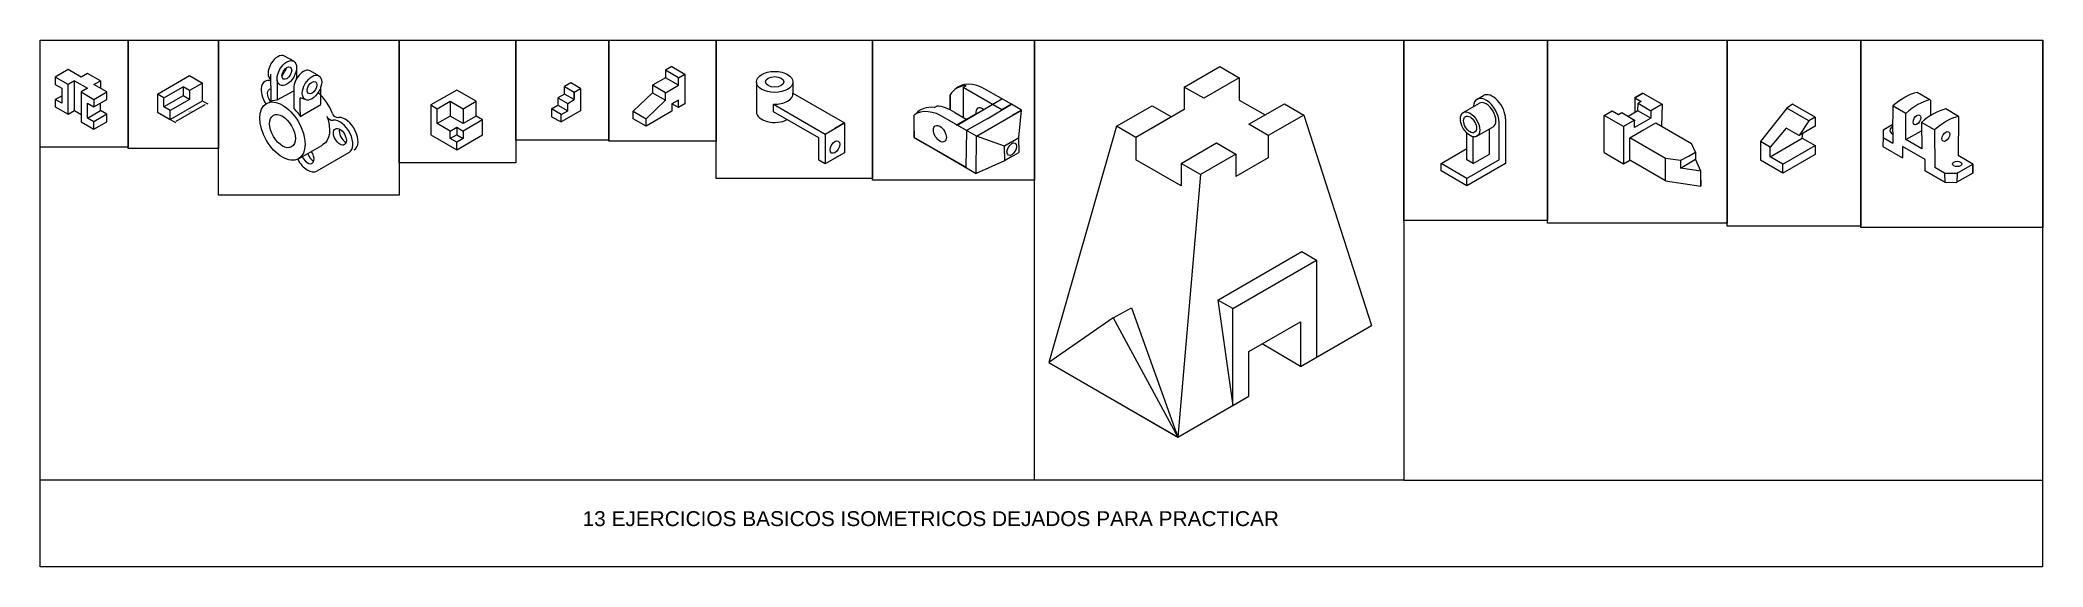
# Model space of a CAD drawing. Header units: millimetres. Extents: x 0 to 5174, y 0 to 1719.
# Drawn here: x 2487 to 5174, y 482 to 1190 of the extents above; entities that cross this region are included whole.
import ezdxf

# ---------------------------------------------------------------- set-up
doc = ezdxf.new("R2010")
doc.units = ezdxf.units.MM
doc.styles.get("Standard").update_dxf_attribs({"font": 'arial.ttf'})
doc.dimstyles.new('ISO-25', dxfattribs={"dimtxt": 2.5, "dimasz": 2.5, "dimexe": 1.25, "dimexo": 0.625, "dimtad": 1, "dimtxsty": 'Standard', "dimcen": 2.5, "dimadec": 0, "dimazin": 0, "dimtfac": 1, "dimtmove": 0, "dimatfit": 3, "dimfxl": 1, "dimarcsym": 0})

msp = doc.modelspace()

# ---------------------------------------------------------------- texts
at = {"insert": (3214.645, 557.329), "char_height": 20, "attachment_point": 1}
msp.add_mtext_dynamic_manual_height_columns('13 EJERCICIOS BASICOS ISOMETRICOS DEJADOS PARA PRACTICAR', width=1649.98277, gutter_width=12.5, heights=[0], dxfattribs=at)

# ---------------------------------------------------------------- blocks, each defined once
blk = doc.blocks.new('*D177')
at = {"color": 0, "lineweight": -2, "transparency": 16777216}
for p, q in [((2669.4, 1081), (2708.3, 1103.5)), ((2705.2, 1107.8), (2711.8, 1104.1)), ((2661.9, 1082.8), (2668.5, 1079.1))]:
    blk.add_line(p, q, dxfattribs=at)
at = {"color": 0, "transparency": 16777216}
for points in [[(2708.1, 1103.9), (2708.6, 1103.2), (2710.5, 1104.8)], [(2669.2, 1081.4), (2669.6, 1080.7), (2667.2, 1079.8)]]:
    blk.add_solid(points, dxfattribs=at)
at = {"layer": 'Defpoints', "color": 0, "transparency": 16777216}
for p in [(2704.6, 1108.2), (2710.5, 1104.8), (2661.3, 1083.2)]:
    blk.add_point(p, dxfattribs=at)
at = {"color": 0, "transparency": 16777216, "insert": (2687.9, 1093.9), "char_height": 2.5, "attachment_point": 5, "rotation": 30}
blk.add_mtext('50', dxfattribs=at)

# ---------------------------------------------------------------- dimensions: what is measured, and where the dimension line sits
dim = msp.add_aligned_dim(p1=(2661.267, 1083.206), p2=(2704.568, 1108.206), distance=-5.941, dimstyle='ISO-25')
dim.commit()
dim.dimension.update_dxf_attribs({"geometry": '*D177', "text_midpoint": (2687.908, 1093.922)})

# ---------------------------------------------------------------- linework, layer by layer
for p, q in [((2826.921, 1161.462), (2814.759, 1168.462)), ((2524.24, 1150.174), (2506.919, 1140.174)), ((2506.919, 1140.174), (2506.919, 1130.174)), ((2524.24, 1130.174), (2506.919, 1140.174)), ((2506.919, 1130.174), (2515.58, 1125.174)), ((2541.56, 1140.174), (2524.24, 1150.174)), ((2532.9, 1135.174), (2524.24, 1130.174)), ((2524.24, 1090.174), (2524.24, 1130.174)), ((2532.9, 1095.174), (2532.9, 1135.174)), ((2532.9, 1135.174), (2550.221, 1125.174)), ((2550.221, 1145.174), (2541.56, 1140.174)), ((2567.541, 1135.174), (2550.221, 1145.174)), ((2558.881, 1130.174), (2567.541, 1135.174)), ((2576.201, 1120.174), (2558.881, 1130.174)), ((2567.541, 1135.174), (2567.541, 1125.174)), ((2643.946, 1117.206), (2687.247, 1142.206)), ((2687.247, 1142.206), (2704.568, 1132.206)), ((2704.568, 1132.206), (2687.247, 1122.206)), ((2704.568, 1108.206), (2704.568, 1132.206)), ((2796.134, 1128.294), (2796.395, 1136.638)), ((2796.395, 1136.638), (2796.395, 1144.054)), ((2804.816, 1136.526), (2804.772, 1110.062)), ((2830.655, 1151.446), (2830.655, 1137.981)), ((2830.85, 1137.981), (2830.655, 1138.093)), ((2830.85, 1137.981), (2830.655, 1138.093)), ((2860.696, 1141.962), (2849.221, 1148.587)), ((3198.94, 1132.41), (3190.28, 1127.41)), ((3211.931, 1124.91), (3198.94, 1132.41)), ((3325.807, 1139.246), (3308.487, 1129.246)), ((3308.487, 1129.246), (3308.487, 1119.246)), ((3325.807, 1119.246), (3308.487, 1129.246)), ((3334.468, 1154.246), (3325.807, 1149.246)), ((3325.807, 1149.246), (3325.807, 1139.246)), ((3343.128, 1139.246), (3325.807, 1149.246)), ((3343.128, 1129.246), (3325.807, 1139.246)), ((3325.807, 1119.246), (3343.128, 1129.246)), ((3334.468, 1154.246), (3351.788, 1144.246)), ((3343.128, 1139.246), (3351.788, 1144.246)), ((3343.128, 1129.246), (3343.128, 1139.246)), ((3351.788, 1144.246), (3351.788, 1104.246)), ((3447.908, 1133.699), (3447.908, 1093.699)), ((3496.898, 1133.699), (3496.898, 1118.699)), ((4022.137, 1126.758), (4069.769, 1154.258)), ((4095.75, 1139.258), (4048.118, 1111.758)), ((4069.769, 1154.258), (4095.75, 1139.258)), ((4069.769, 1154.258), (4095.75, 1139.258)), ((4095.75, 1139.258), (4095.75, 1109.258)), ((2506.919, 1110.174), (2515.58, 1115.174)), ((2515.58, 1105.174), (2506.919, 1110.174)), ((2506.919, 1110.174), (2506.919, 1100.174)), ((2515.58, 1125.174), (2515.58, 1105.174)), ((2550.221, 1125.174), (2541.56, 1120.174)), ((2541.56, 1120.174), (2558.881, 1110.174)), ((2541.56, 1120.174), (2541.56, 1080.174)), ((2550.221, 1085.174), (2550.221, 1105.174)), ((2550.221, 1105.174), (2558.881, 1100.174)), ((2558.881, 1110.174), (2576.201, 1120.174)), ((2558.881, 1110.174), (2558.881, 1100.174)), ((2558.881, 1100.174), (2576.201, 1110.174)), ((2567.541, 1095.174), (2567.541, 1105.174)), ((2576.201, 1110.174), (2576.201, 1120.174)), ((2643.946, 1117.206), (2643.946, 1093.206)), ((2652.606, 1112.206), (2643.946, 1117.206)), ((2652.606, 1112.206), (2678.587, 1127.206)), ((2678.587, 1115.206), (2652.606, 1100.206)), ((2652.606, 1100.206), (2652.606, 1112.206)), ((2687.247, 1110.206), (2661.267, 1095.206)), ((2661.267, 1083.206), (2704.568, 1108.206)), ((2678.587, 1127.206), (2678.587, 1115.206)), ((2687.247, 1122.206), (2678.587, 1127.206)), ((2687.247, 1110.206), (2678.587, 1115.206)), ((2687.247, 1122.206), (2687.247, 1110.206)), ((2795.657, 1107.766), (2795.874, 1107.529)), ((2796.134, 1107.769), (2796.132, 1107.671)), ((2796.134, 1128.294), (2796.134, 1107.769)), ((2801.903, 1109.726), (2801.905, 1109.695)), ((2804.738, 1109.459), (2827.193, 1121.936)), ((2804.772, 1110.062), (2804.738, 1109.459)), ((2804.738, 1109.459), (2804.738, 1109.46)), ((2827.196, 1122.991), (2827.123, 1097.884)), ((2835.644, 1092.983), (2835.644, 1112.221)), ((2842.325, 1110.142), (2835.644, 1112.221)), ((2835.765, 1087.387), (2863.396, 1103.573)), ((2863.396, 1103.573), (2863.504, 1127.213)), ((3045.675, 1122.714), (3011.034, 1102.714)), ((3011.034, 1102.714), (3019.694, 1097.714)), ((3011.034, 1102.714), (3011.034, 1062.714)), ((3019.694, 1097.714), (3037.015, 1107.714)), ((3037.015, 1107.714), (3054.335, 1097.714)), ((3037.015, 1107.714), (3037.015, 1087.714)), ((3071.656, 1107.714), (3045.675, 1122.714)), ((3054.335, 1097.714), (3071.656, 1107.714)), ((3071.656, 1087.714), (3071.656, 1107.714)), ((3172.96, 1097.41), (3181.62, 1102.41)), ((3190.28, 1117.41), (3181.62, 1112.41)), ((3181.62, 1112.41), (3194.61, 1104.91)), ((3181.62, 1112.41), (3181.62, 1102.41)), ((3181.62, 1102.41), (3194.61, 1094.91)), ((3190.28, 1127.41), (3203.271, 1119.91)), ((3190.28, 1117.41), (3190.28, 1127.41)), ((3203.271, 1109.91), (3190.28, 1117.41)), ((3194.61, 1104.91), (3203.271, 1109.91)), ((3194.61, 1094.91), (3194.61, 1104.91)), ((3203.271, 1119.91), (3211.931, 1124.91)), ((3203.271, 1109.91), (3203.271, 1119.91)), ((3203.271, 1119.91), (3203.271, 1109.91)), ((3211.931, 1124.91), (3211.931, 1094.91)), ((3282.506, 1094.246), (3308.487, 1119.246)), ((3325.807, 1109.246), (3299.827, 1084.246)), ((3308.487, 1119.246), (3325.807, 1109.246)), ((3325.807, 1109.246), (3325.807, 1119.246)), ((3343.128, 1109.246), (3334.468, 1104.246)), ((3334.468, 1104.246), (3334.468, 1094.246)), ((3343.128, 1099.246), (3334.468, 1104.246)), ((3343.128, 1099.246), (3343.128, 1109.246)), ((3351.788, 1104.246), (3343.128, 1099.246)), ((3447.908, 1116.983), (3447.954, 1116.957)), ((3470.906, 1103.706), (3540.2, 1063.699)), ((3470.917, 1093.699), (3470.917, 1103.699)), ((3496.898, 1118.699), (3566.18, 1078.699)), ((3707.859, 1116.207), (3707.859, 1096.156)), ((3707.859, 1096.156), (3707.859, 1116.207)), ((3725.179, 1126.207), (3729.509, 1128.707)), ((3777.128, 1096.214), (3725.179, 1126.207)), ((3725.179, 1126.207), (3725.179, 1086.27)), ((3729.509, 1128.707), (3729.442, 1128.746)), ((3744.491, 1091.567), (3777.295, 1111.117)), ((3790.119, 1103.714), (3755.478, 1123.714)), ((3755.478, 1123.714), (3755.478, 1123.63)), ((3757.482, 1084.067), (3790.119, 1103.714)), ((3790.119, 1103.714), (3777.128, 1096.214)), ((3803.537, 1095.967), (3790.119, 1103.714)), ((4048.118, 1111.758), (4022.137, 1126.758)), ((4022.137, 1126.758), (4022.137, 1096.758)), ((4095.75, 1109.258), (4130.701, 1089.278)), ((4108.74, 1076.758), (4156.672, 1104.084)), ((4156.672, 1104.084), (4182.352, 1089.258)), ((4396.425, 1092.561), (4418.075, 1105.061)), ((4415.013, 1110.364), (4423.674, 1115.364)), ((4637.485, 1118.744), (4626.659, 1112.494)), ((4626.659, 1112.494), (4637.485, 1118.744)), ((4626.659, 1112.494), (4635.32, 1107.494)), ((4630.785, 1094.876), (4630.99, 1104.994)), ((4635.32, 1107.494), (4630.99, 1104.994)), ((4630.99, 1104.994), (4648.106, 1094.876)), ((4637.485, 1118.744), (4663.466, 1103.744)), ((4663.466, 1103.744), (4648.106, 1094.876)), ((4663.466, 1103.744), (4662.671, 1074.203)), ((4838.513, 1103.722), (4830.606, 1098.287)), ((4868.824, 1086.222), (4838.513, 1103.722)), ((5022.842, 1109.66), (5005.521, 1119.66)), ((5023.698, 1109.166), (5005.521, 1119.66)), ((5023.698, 1109.166), (5023.421, 1088.35)), ((2506.919, 1100.174), (2524.24, 1090.174)), ((2524.24, 1090.174), (2532.9, 1095.174)), ((2532.9, 1095.174), (2541.56, 1089.982)), ((2541.56, 1080.174), (2558.881, 1070.174)), ((2550.221, 1085.174), (2567.541, 1095.174)), ((2558.881, 1080.174), (2550.221, 1085.174)), ((2576.201, 1090.174), (2558.881, 1080.174)), ((2558.881, 1070.174), (2558.881, 1080.174)), ((2558.881, 1070.174), (2576.201, 1080.174)), ((2576.201, 1090.174), (2567.541, 1095.174)), ((2576.201, 1080.174), (2576.201, 1090.174)), ((2643.946, 1093.206), (2661.267, 1083.206)), ((2661.267, 1095.206), (2652.606, 1100.206)), ((2661.267, 1083.206), (2661.267, 1095.206)), ((2827.098, 1089.106), (2827.096, 1088.681)), ((2827.123, 1097.884), (2827.124, 1097.723)), ((2835.644, 1092.983), (2835.765, 1087.387)), ((3019.694, 1077.714), (3019.694, 1097.714)), ((3037.015, 1087.714), (3019.694, 1077.714)), ((3037.015, 1067.714), (3019.694, 1077.714)), ((3054.335, 1077.714), (3037.015, 1087.714)), ((3054.335, 1097.714), (3054.335, 1077.714)), ((3071.656, 1087.714), (3054.335, 1077.714)), ((3080.316, 1082.714), (3054.335, 1067.714)), ((3080.316, 1082.714), (3071.656, 1087.714)), ((3080.316, 1062.714), (3080.316, 1082.714)), ((3185.95, 1089.91), (3172.96, 1097.41)), ((3172.96, 1097.41), (3172.96, 1086.998)), ((3185.95, 1089.91), (3172.96, 1097.41)), ((3172.96, 1086.998), (3185.95, 1079.91)), ((3211.931, 1094.91), (3185.95, 1079.91)), ((3185.95, 1089.91), (3194.61, 1094.91)), ((3185.95, 1079.91), (3185.95, 1089.91)), ((3185.95, 1079.91), (3185.95, 1089.91)), ((3282.506, 1084.246), (3282.506, 1094.246)), ((3282.506, 1094.246), (3299.827, 1084.246)), ((3299.827, 1074.246), (3282.506, 1084.246)), ((3334.468, 1094.246), (3299.827, 1074.246)), ((3299.827, 1074.246), (3299.827, 1084.246)), ((3447.908, 1093.699), (3447.908, 1093.377)), ((3531.539, 1058.699), (3470.917, 1093.699)), ((3540.2, 1063.699), (3566.18, 1078.699)), ((3566.18, 1078.699), (3553.19, 1071.199)), ((3566.18, 1078.699), (3566.18, 1038.699)), ((3659.482, 1059.137), (3659.482, 1089.137)), ((3686.552, 1099.365), (3689.969, 1101.3)), ((3695.044, 1088.605), (3694.972, 1088.655)), ((3695.044, 1088.605), (3695.036, 1088.61)), ((3743.403, 1060.685), (3695.044, 1088.605)), ((3729.685, 1068.605), (3695.044, 1088.605)), ((3708.418, 1095.873), (3708.427, 1095.879)), ((3714.145, 1092.577), (3730.273, 1083.358)), ((3744.491, 1091.567), (3716.056, 1075.15)), ((3717.203, 1075.812), (3747.514, 1093.312)), ((3757.482, 1084.067), (3729.685, 1068.605)), ((3743.403, 1060.685), (3803.537, 1095.967)), ((3803.537, 1095.967), (3790.547, 1088.467)), ((3799.984, 1059.043), (3803.537, 1095.967)), ((3931.205, 1074.258), (3978.836, 1101.758)), ((3931.205, 1074.258), (3978.836, 1101.758)), ((4004.817, 1086.758), (3957.186, 1059.258)), ((3978.836, 1101.758), (4004.817, 1086.758)), ((4022.137, 1096.758), (3978.836, 1071.758)), ((4134.721, 1061.758), (4108.74, 1076.758)), ((4182.352, 1089.258), (4134.721, 1061.758)), ((4182.352, 1089.258), (4134.721, 1061.758)), ((4182.352, 1089.258), (4273.285, 806.758)), ((4444.581, 1029.151), (4444.581, 1079.151)), ((4453.242, 1084.151), (4453.242, 1034.151)), ((4585.523, 1088.744), (4596.349, 1094.994)), ((4585.523, 1088.744), (4596.349, 1094.994)), ((4585.523, 1038.744), (4585.523, 1088.744)), ((4611.504, 1073.744), (4585.523, 1088.744)), ((4596.349, 1094.994), (4605.009, 1089.994)), ((4605.009, 1089.994), (4609.339, 1092.494)), ((4609.339, 1092.494), (4626.124, 1082.185)), ((4626.124, 1082.185), (4611.504, 1073.744)), ((4630.785, 1094.876), (4617.731, 1087.339)), ((4620.164, 1058.744), (4654.805, 1078.744)), ((4626.455, 1072.376), (4626.124, 1082.185)), ((4648.106, 1084.876), (4626.455, 1072.376)), ((4626.659, 1082.494), (4626.659, 1081.856)), ((4648.106, 1084.876), (4630.785, 1094.876)), ((4648.106, 1094.876), (4648.106, 1084.876)), ((4654.805, 1078.744), (4702.916, 1050.967)), ((4830.606, 1098.287), (4795.212, 1053.722)), ((4860.164, 1081.222), (4830.606, 1098.287)), ((4860.164, 1081.222), (4847.173, 1061.722)), ((4868.824, 1086.222), (4860.164, 1081.222)), ((4868.824, 1086.222), (4868.824, 1074.222)), ((4973.081, 1076.375), (4960.104, 1068.882)), ((4973.027, 1066.462), (4973.218, 1101.311)), ((4973.218, 1101.311), (4973.214, 1101.528)), ((4990.288, 1091.455), (4973.218, 1101.311)), ((4990.347, 1056.462), (4990.288, 1091.455)), ((5028.747, 1069.251), (5011.427, 1079.251)), ((5028.747, 1069.251), (5011.427, 1079.251)), ((5011.427, 1079.251), (5011.998, 1043.962)), ((5061.301, 1087.456), (5043.982, 1097.455)), ((5061.301, 1087.456), (5060.732, 1034.784)), ((2833.306, 1030.507), (2864.483, 1048.507)), ((2864.483, 1048.507), (2866.247, 1049.526)), ((3011.034, 1062.714), (3045.675, 1042.714)), ((3037.015, 1067.714), (3045.675, 1072.714)), ((3037.015, 1057.714), (3037.015, 1067.714)), ((3045.675, 1062.714), (3037.015, 1057.714)), ((3045.675, 1052.714), (3037.015, 1057.714)), ((3045.675, 1072.714), (3054.335, 1067.714)), ((3045.675, 1072.714), (3045.675, 1062.714)), ((3045.675, 1042.714), (3080.316, 1062.714)), ((3045.675, 1062.714), (3054.335, 1057.714)), ((3054.335, 1057.714), (3045.675, 1052.714)), ((3045.675, 1042.714), (3045.675, 1052.714)), ((3054.335, 1067.714), (3054.335, 1057.714)), ((3531.539, 1028.699), (3531.539, 1058.699)), ((3540.2, 1063.699), (3540.2, 1023.699)), ((3728.765, 1019.137), (3659.482, 1059.137)), ((3659.482, 1059.137), (3676.803, 1049.137)), ((3659.482, 1059.137), (3676.803, 1049.137)), ((3673.751, 1050.899), (3743.033, 1010.899)), ((3673.751, 1050.899), (3708.392, 1030.899)), ((3729.685, 1068.605), (3728.765, 1019.137)), ((3743.033, 1010.899), (3743.403, 1060.685)), ((3743.403, 1060.685), (3756.393, 1068.185)), ((3743.403, 1060.685), (3756.393, 1068.185)), ((3780.823, 1047.54), (3743.403, 1060.685)), ((3790.665, 1053.399), (3780.823, 1047.54)), ((3790.665, 1053.399), (3799.984, 1059.043)), ((3800.044, 1048.814), (3799.984, 1059.043)), ((3800.044, 1048.814), (3800.142, 1038.806)), ((3931.205, 1074.258), (3840.272, 756.758)), ((3957.186, 1059.258), (3931.205, 1074.258)), ((3957.186, 1059.258), (3957.186, 1029.258)), ((4017.807, 1024.258), (4065.439, 1051.758)), ((4065.439, 1051.758), (4091.419, 1036.758)), ((4134.721, 1061.758), (4134.721, 1031.758)), ((4156.672, 1074.431), (4156.672, 1074.084)), ((4401.28, 1056.264), (4401.422, 1064.87)), ((4401.28, 1029.151), (4401.28, 1056.264)), ((4409.94, 1056.069), (4409.951, 1060.007)), ((4409.94, 1024.151), (4409.94, 1056.069)), ((4414.796, 1060.741), (4436.447, 1073.241)), ((4431.591, 1061.111), (4431.578, 1070.43)), ((4431.591, 1036.651), (4431.591, 1061.111)), ((4611.504, 1073.744), (4611.504, 1023.744)), ((4620.164, 1058.744), (4637.485, 1068.744)), ((4668.107, 1031.064), (4620.164, 1058.744)), ((4620.164, 1028.744), (4620.164, 1058.744)), ((4708.241, 1039.381), (4702.916, 1050.967)), ((4808.202, 1046.222), (4795.212, 1053.722)), ((4795.212, 1053.722), (4795.212, 1028.722)), ((4829.853, 1071.722), (4808.202, 1046.222)), ((4808.202, 1033.222), (4851.503, 1058.222)), ((4847.173, 1061.722), (4829.853, 1071.722)), ((4868.824, 1074.222), (4847.173, 1061.722)), ((4851.503, 1058.222), (4852.003, 1064.51)), ((4851.503, 1058.222), (4868.824, 1048.222)), ((4960.104, 1058.882), (4959.697, 1047.117)), ((4960.104, 1068.882), (4960.104, 1058.882)), ((4960.104, 1058.882), (4973.005, 1051.434)), ((4973.027, 1066.462), (4973.005, 1051.434)), ((4990.347, 1056.462), (5011.606, 1068.2)), ((5011.998, 1043.962), (4990.347, 1056.462)), ((5028.747, 1069.251), (5029.386, 1018.882)), ((2901.214, 1038.839), (2857.913, 1013.839)), ((3540.2, 1023.699), (3531.539, 1028.699)), ((3566.18, 1038.699), (3540.2, 1023.699)), ((3566.18, 1038.699), (3553.19, 1031.199)), ((3780.803, 1027.541), (3743.033, 1010.899)), ((3780.843, 1037.728), (3780.803, 1027.541)), ((3790.665, 1033.399), (3780.803, 1027.541)), ((3780.843, 1037.728), (3780.823, 1047.54)), ((3790.665, 1033.399), (3800.142, 1038.806)), ((4017.807, 994.258), (3957.186, 1029.258)), ((4043.788, 1009.258), (4017.807, 1024.258)), ((4017.807, 1024.258), (4017.807, 994.258)), ((4091.419, 1036.758), (4043.788, 1009.258)), ((4091.419, 1036.758), (4091.419, 1006.758)), ((4134.721, 1031.758), (4091.419, 1006.758)), ((4366.639, 1024.151), (4401.28, 1044.151)), ((4366.639, 1014.151), (4366.639, 1024.151)), ((4401.28, 1004.151), (4366.639, 1024.151)), ((4444.581, 1029.151), (4401.28, 1004.151)), ((4409.94, 1024.151), (4401.28, 1029.151)), ((4453.242, 1024.151), (4401.28, 994.151)), ((4409.94, 1024.151), (4431.591, 1036.651)), ((4444.581, 1029.151), (4422.931, 1016.651)), ((4453.242, 1034.151), (4453.242, 1024.151)), ((4585.523, 1038.744), (4611.504, 1023.744)), ((4611.504, 1023.744), (4620.164, 1028.744)), ((4668.107, 1001.064), (4620.164, 1028.744)), ((4668.107, 1001.064), (4668.107, 1031.064)), ((4687.936, 1027.997), (4668.107, 1031.064)), ((4698.107, 1033.744), (4687.936, 1027.997)), ((4687.936, 1017.997), (4708.241, 1029.86)), ((4687.936, 1027.997), (4687.936, 1027.997)), ((4687.936, 1027.997), (4687.936, 1017.997)), ((4698.107, 1033.744), (4708.241, 1039.381)), ((4708.241, 1039.381), (4708.241, 1029.86)), ((4715.427, 1013.744), (4708.241, 1029.86)), ((4825.523, 1011.222), (4795.212, 1028.722)), ((4808.202, 1033.222), (4808.202, 1046.222)), ((4825.523, 1023.222), (4808.202, 1033.222)), ((4825.523, 1023.222), (4868.824, 1048.222)), ((4868.824, 1036.222), (4825.523, 1011.222)), ((4825.523, 1011.222), (4825.523, 1023.222)), ((4868.824, 1048.222), (4868.824, 1036.222)), ((4959.697, 1047.117), (4986.084, 1031.882)), ((5016.395, 1029.382), (4986.084, 1046.882)), ((4986.084, 1046.882), (4986.084, 1031.882)), ((5016.395, 1014.382), (5016.395, 1029.382)), ((5059.302, 1011.155), (5080.481, 1023.382)), ((5080.481, 1023.382), (5060.732, 1034.784)), ((5080.481, 1023.382), (5080.481, 1011.382)), ((5080.481, 1011.382), (5080.481, 1023.382)), ((4043.788, 1009.258), (4013.477, 656.758)), ((4401.28, 994.151), (4366.639, 1014.151)), ((4401.28, 994.151), (4401.28, 1004.151)), ((4668.107, 1001.064), (4715.427, 993.744)), ((4715.427, 1013.744), (4687.936, 1017.997)), ((4715.427, 993.744), (4715.427, 1013.744)), ((4715.427, 1001.96), (4715.427, 993.744)), ((4715.427, 993.744), (4715.427, 1001.96)), ((5042.545, 999.284), (5016.395, 1014.382)), ((5016.395, 1014.382), (5042.545, 999.284)), ((5042.376, 1011.382), (5029.386, 1018.882)), ((5042.376, 1011.382), (5059.696, 1011.382)), ((5042.376, 1011.382), (5042.545, 999.284)), ((5042.545, 999.284), (5058.901, 998.756)), ((5080.481, 1011.382), (5058.907, 998.926)), ((5059.302, 1011.155), (5058.907, 998.926)), ((5059.302, 1011.155), (5059.696, 1011.382)), ((5059.696, 1011.382), (5059.302, 1011.155)), ((4067.318, 840.804), (4179.901, 905.804)), ((4087.089, 829.258), (4199.673, 894.258)), ((4179.901, 905.804), (4199.673, 894.258)), ((4199.673, 894.258), (4199.673, 764.258)), ((4087.089, 829.258), (4067.318, 840.804)), ((4067.318, 840.804), (4087.089, 699.258)), ((3926.875, 816.758), (3840.272, 756.758)), ((3926.875, 816.758), (3951.462, 830.461)), ((3926.875, 816.758), (4013.477, 656.758)), ((3951.462, 830.461), (4013.477, 656.758)), ((4087.089, 699.258), (4087.089, 829.258)), ((4108.74, 771.758), (4178.022, 811.758)), ((4178.022, 811.758), (4178.022, 751.758)), ((4178.022, 751.758), (4273.285, 806.758)), ((4178.022, 751.758), (4126.646, 782.095)), ((3840.272, 756.758), (4013.477, 656.758)), ((4108.74, 711.758), (4108.74, 771.758)), ((4013.477, 656.758), (3926.875, 706.758)), ((4013.477, 656.758), (4108.74, 711.758)), ((4013.477, 656.758), (4087.089, 699.258)), ((4087.089, 699.258), (4108.74, 711.758)), ((3821.013, 598.915), (2486.561, 598.915)), ((4316.775, 598.915), (5173.625, 598.915))]:
    msp.add_line(p, q)
for points in [[(2486.561, 1189.919), (2604.999, 1189.919), (2604.999, 1046.273), (2486.561, 1046.273)], [(2486.561, 1189.919), (5173.625, 1189.919), (5173.625, 482.451), (2486.561, 482.451)], [(2604.999, 1189.919), (2726.241, 1189.919), (2726.241, 1044.234), (2604.999, 1044.234)], [(2726.241, 1189.919), (2968.706, 1189.919), (2968.706, 981.831), (2726.241, 981.831)], [(2968.706, 1189.919), (3124.895, 1189.919), (3124.895, 1024.919), (2968.706, 1024.919)], [(3124.895, 1189.919), (3249.699, 1189.919), (3249.699, 1055.451), (3124.895, 1055.451)], [(3249.699, 1189.919), (3393.931, 1189.919), (3393.931, 1054.055), (3249.699, 1054.055)], [(3393.931, 1189.919), (3603.893, 1189.919), (3603.893, 1004.009), (3393.931, 1004.009)], [(3603.893, 1189.919), (3821.013, 1189.919), (3821.013, 1001.626), (3603.893, 1001.626)], [(3821.013, 1189.919), (4316.775, 1189.919), (4316.775, 598.915), (3821.013, 598.915)], [(4316.775, 1189.919), (4509.541, 1189.919), (4509.541, 947.776), (4316.775, 947.776)], [(4509.541, 1189.919), (4750.716, 1189.919), (4750.716, 943.934), (4509.541, 943.934)], [(4750.716, 1189.919), (4930.122, 1189.919), (4930.122, 940.122), (4750.716, 940.122)], [(4930.122, 1189.919), (5174.419, 1189.919), (5174.419, 938.215), (4930.122, 938.215)]]:
    msp.add_lwpolyline(points, close=True)
msp.add_lwpolyline([(4626.659, 1112.494), (4626.524, 1092.416)])
for centre, start, end in [((2879.121, 1090.292), 199.932019, 276.639524), ((2886.302, 1094.088), 200.415017, 276.053982)]:
    msp.add_arc(centre, 8, start, end)
for centre, major_axis, start_param, end_param in [((2805.58, 1152.548), (-9.186, -15.91), 3.14239729, 6.28318531), ((2800.545, 1113.181), (12.247, -21.213), 2.60120974, 4.80599484), ((2805.58, 1152.548), (-9.186, -15.91), 7.52075915, 8.18881388), ((2840.036, 1132.677), (-9.186, -15.91), 3.14159265, 5.64993243), ((3755.79, 1063.451), (36.742, -63.64), 2.36221263, 3.28384258), ((2852.217, 1089.842), (21.433, -37.123), 1.28624587, 2.1024462), ((3472.403, 1117.821), (-24.495, 0), 6.28318531, 6.34437107), ((3472.403, 1117.821), (-24.495, 0), 7.79279588, 9.48504306), ((3753.749, 1061.682), (36.742, -63.64), 2.84298959, 3.44331381), ((4427.261, 1089.151), (12.247, -21.213), 7.06858347, 10.14751221), ((4427.261, 1089.151), (9.186, -15.91), 6.28318531, 9.42477796), ((4435.921, 1094.151), (12.247, -21.213), 7.06858347, 9.42477796), ((4988.488, 1042.604), (-42.866, -74.246), 3.63942623, 4.18316608), ((5005.648, 1032.608), (-42.866, -74.246), 3.63942623, 4.18316608), ((2888.966, 1060.052), (12.247, -21.213), 0, 2.8972079), ((2895.968, 1063.828), (12.247, -21.213), 0, 2.89059828), ((3472.403, 1093.377), (-24.495, 0), 6.28318531, 8.61258284), ((3698.285, 1026.818), (36.742, -63.64), 2.3033739, 3.19937767), ((3705.255, 1032.589), (36.742, -63.64), 2.72440828, 3.34503408), ((3711.363, 1034.27), (36.742, -63.64), 8.58581045, 9.06372627), ((3750.986, 1087.817), (6.124, -10.607), 8.42596249, 10.43658442), ((3753.749, 1061.682), (36.742, -63.64), 8.10155924, 8.10447976), ((3755.79, 1063.451), (36.742, -63.64), 8.09508804, 8.09730703), ((5026.789, 1020.403), (-42.866, -74.246), 3.63942623, 4.18316608), ((5044.108, 1010.403), (-42.866, -74.246), 3.63942623, 4.18316608), ((2896.737, 1062.434), (6.124, -10.607), 3.60997613, 5.55071732), ((3711.363, 1034.27), (36.742, -63.64), 3.87118639, 4.01186049), ((3722, 957.18), (73.485, -127.279), 2.1377874, 2.13785982), ((3711.363, 1034.27), (36.742, -63.64), 7.92576109, 7.94754787), ((4981.277, 1068.658), (-12.247, 0), 5.44695662, 7.11443689), ((2845.665, 1035.052), (12.247, -21.213), 4.61890207, 6.28318531), ((2845.665, 1035.052), (6.124, -10.607), 4.52813784, 8.03823277), ((2853.269, 1037.786), (6.124, -10.607), 4.40735621, 5.5785555)]:
    msp.add_ellipse(centre, major_axis=major_axis, ratio=0.57735027, start_param=start_param, end_param=end_param)
for centre, major_axis in [((2817.736, 1145.552), (-9.186, -15.91)), ((2817.736, 1145.552), (-4.593, -7.955)), ((2851.511, 1126.052), (-9.186, -15.91)), ((2851.511, 1126.052), (-4.593, -7.955)), ((3472.403, 1133.699), (-24.495, 0)), ((3472.403, 1133.699), (-12.247, 0)), ((2811.873, 1067.631), (21.433, -37.123)), ((2811.873, 1067.631), (12.247, -21.213)), ((3694.124, 1064.137), (6.124, -10.607)), ((4405.61, 1076.651), (9.186, -15.91)), ((4405.61, 1076.651), (6.124, -10.607)), ((5005.301, 1082.787), (-3.674, -6.364)), ((2888.966, 1060.052), (6.124, -10.607)), ((3553.19, 1046.199), (-4.593, -7.955)), ((3790.665, 1043.399), (-4.593, -7.955)), ((5044.108, 1060.382), (-3.674, -6.364)), ((5059.334, 1023.591), (-6.124, 0))]:
    msp.add_ellipse(centre, major_axis=major_axis, ratio=0.57735027)
at = {"extrusion": (0, 0, -1)}
for centre, major_axis, start_param, end_param in [((2800.555, 1113.184), (-6.124, 10.607), 4.52813784, 6.53278587), ((2817.225, 1070.358), (-21.433, 37.123), 6.1918222, 6.64400718), ((2817.485, 1070.265), (-21.433, 37.123), 1.10897767, 1.43767827), ((2844.814, 1086.649), (-21.433, 37.123), 8.15232927, 9.42477796)]:
    msp.add_ellipse(centre, major_axis=major_axis, ratio=0.57735027, start_param=start_param, end_param=end_param, dxfattribs=at)

msp.set_redraw_order([(e.dxf.handle, doc.entitydb.next_handle()) for e in msp.query("TEXT MTEXT ATTDEF DIMENSION ARC_DIMENSION")])  # texts and dimensions are drawn at this point

doc.saveas('drawing.dxf')
